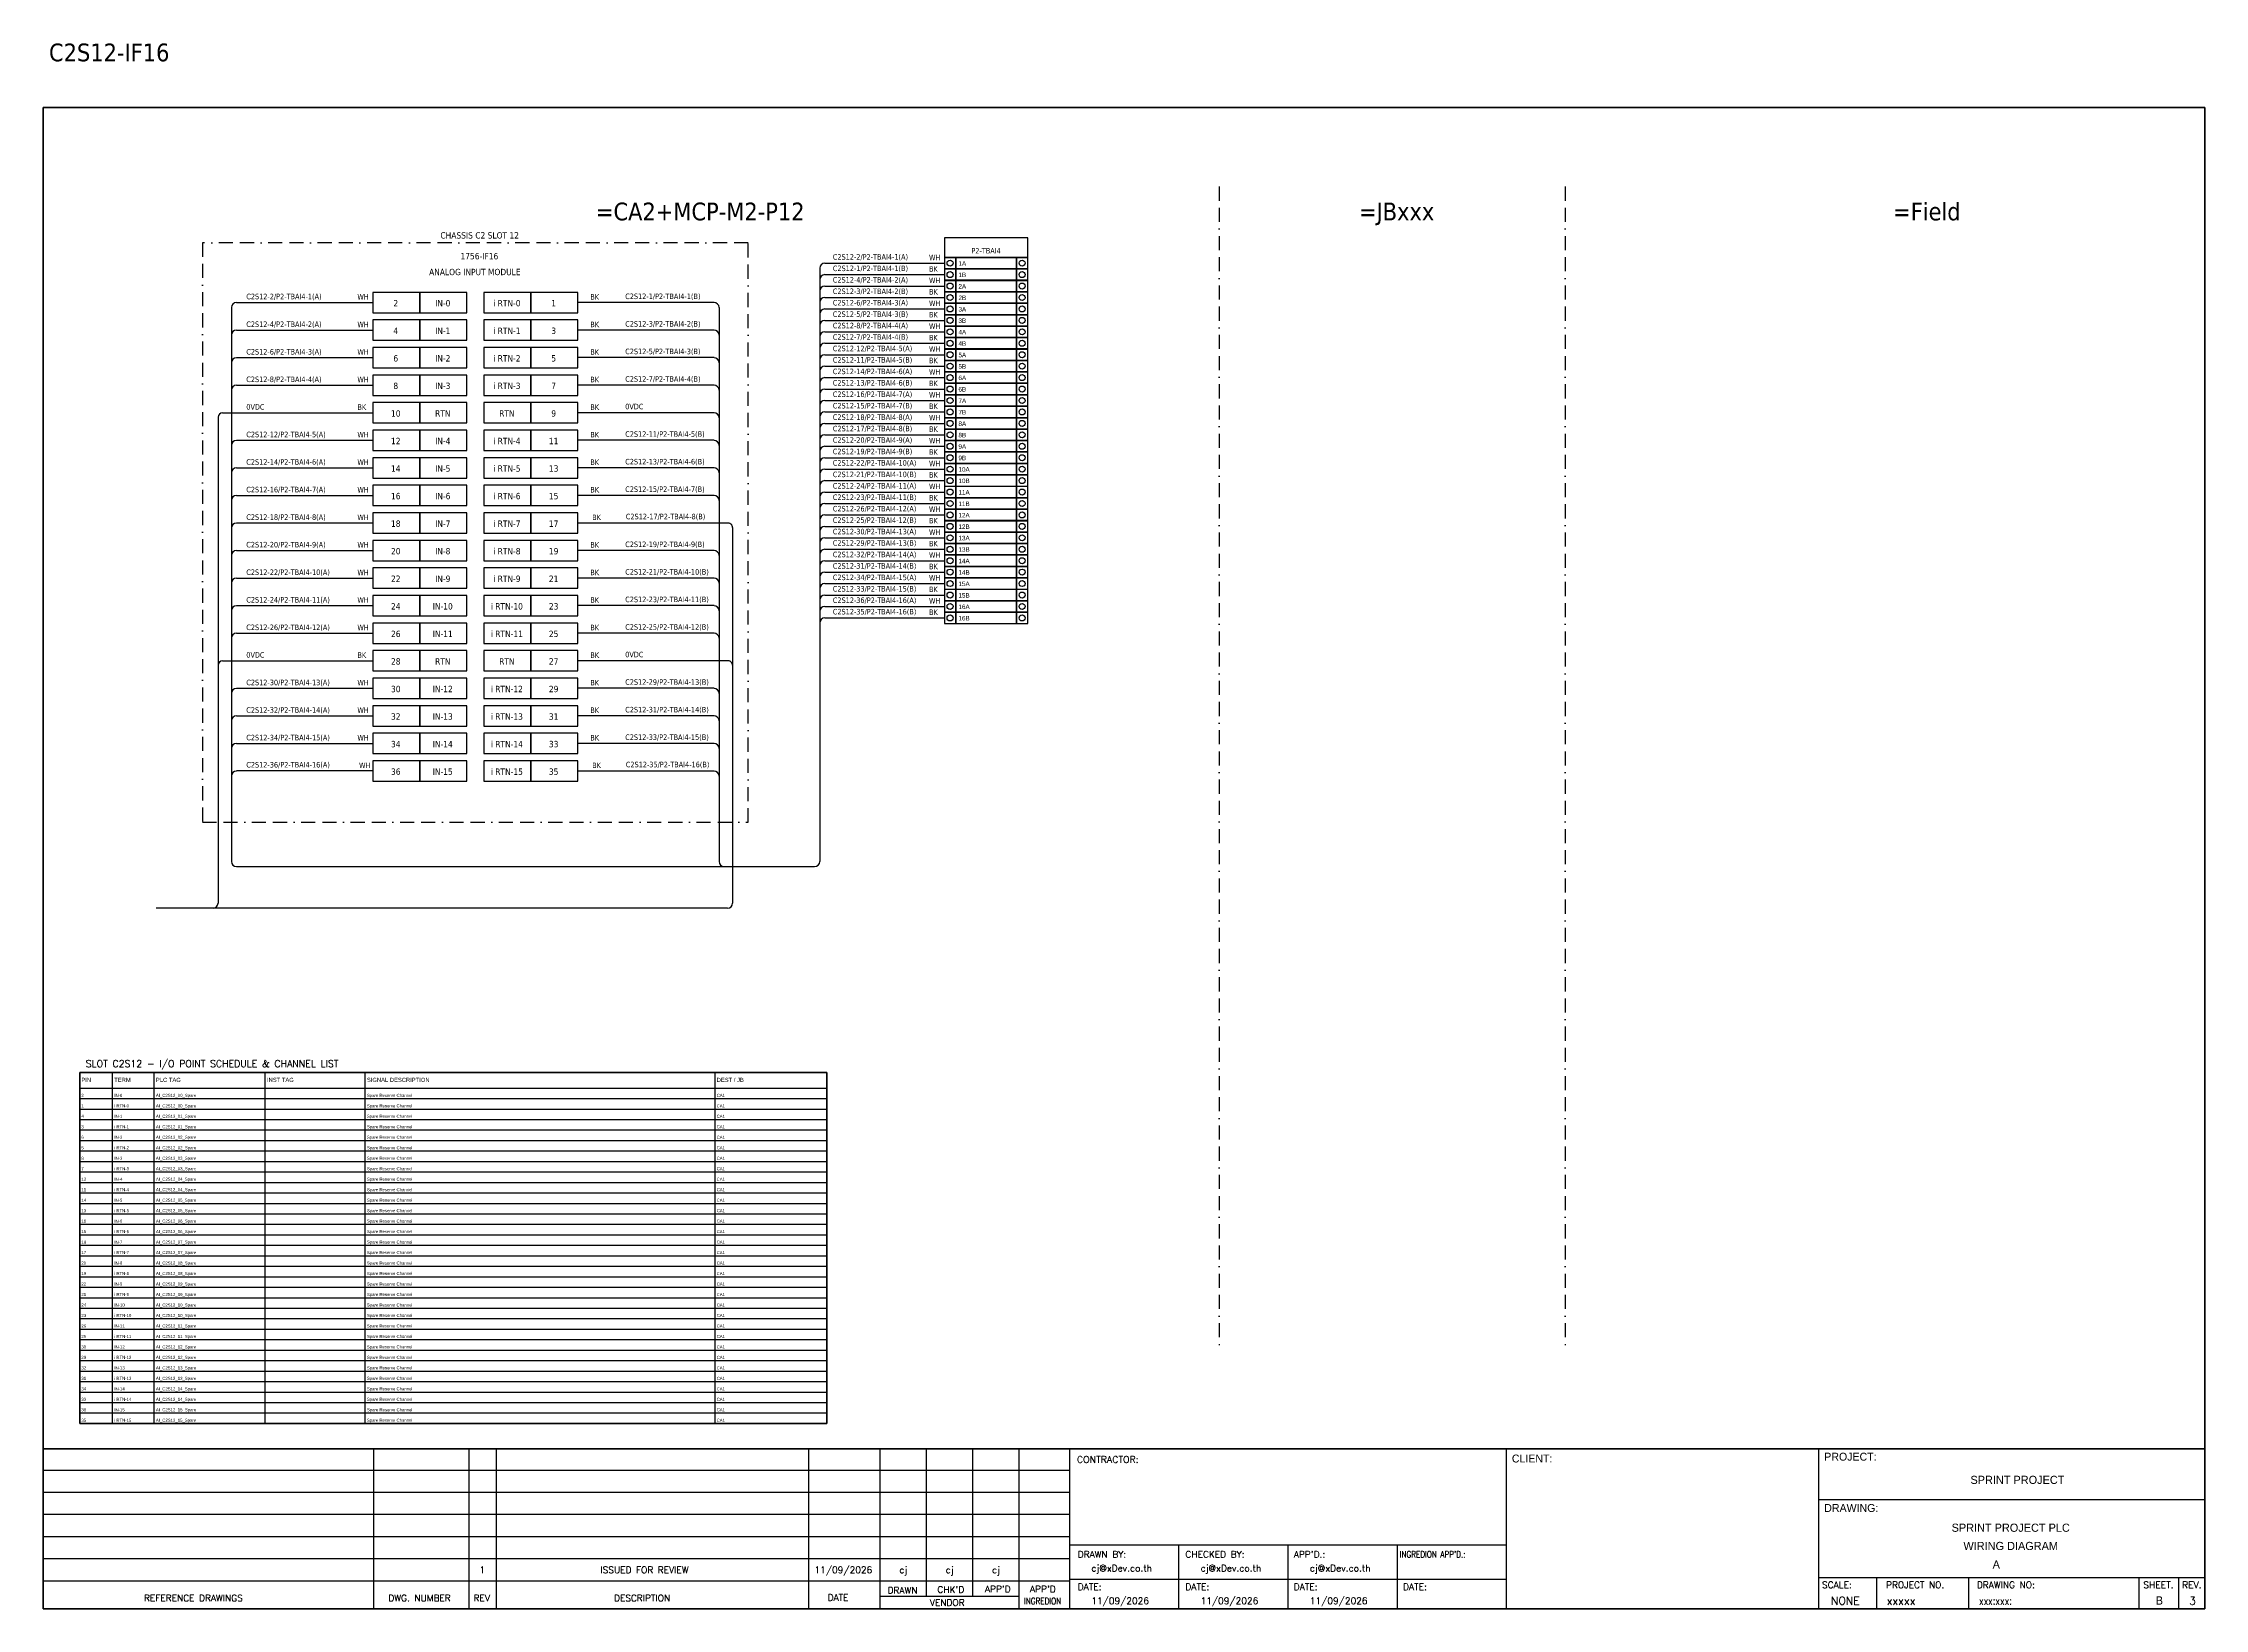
# Model space of a CAD drawing. Header units: millimetres. Extents: x 0 to 54213, y -3004 to 2820.
# Drawn here: x 50320 to 54213, y -3004 to -184 of the extents above; entities that cross this region are included whole.
import ezdxf
from ezdxf.enums import TextEntityAlignment as Align

# ---------------------------------------------------------------- set-up
doc = ezdxf.new("R2010")
doc.units = ezdxf.units.MM
doc.linetypes.add('BORDERX2', pattern=[88.9, 25.4, -12.7, 25.4, -12.7, 0, -12.7])
for name, color, linetype in [('GT_1', 9, 'Continuous'), ('HELPPOINT', 7, 'Continuous'), ('MEMBER', 7, 'Continuous'), ('x01001-FrameArea', 2, 'BORDERX2')]:
    doc.layers.add(name, color=color, linetype=linetype)
doc.layers.add('IE-EQUIP', color=253, linetype='Continuous', lineweight=25)
doc.layers.add('IE-WIRE', color=7, linetype='Continuous', lineweight=25)
doc.styles.add('HTX11', font='O8111901')
doc.styles.add('ROMANS', font='romans.shx', dxfattribs={"width": 0.85, "height": 25})
doc.styles.get("Standard").update_dxf_attribs({"font": 'arial.ttf'})
doc.styles.add('Tahoma', font='')
doc.styles.get('Tahoma').set_extended_font_data('Tahoma')

# ---------------------------------------------------------------- blocks, each defined once
blk = doc.blocks.new('xTermSingleLayer11')
at = {"color": 7, "ltscale": 25.4}
for points in [[(0, -537), (537, -537), (537, 0), (0, 0)], [(537, -537), (3378, -537), (3378, 0), (537, 0)], [(3378, -537), (3915, -537), (3915, 0), (3378, 0)]]:
    blk.add_lwpolyline(points, close=True, dxfattribs=at)
for centre in [(268, -268), (3647, -268)]:
    blk.add_circle(centre, 141, dxfattribs=at)
blk.add_attdef('TERMINAL_B', (661, -387), '', height=212)

msp = doc.modelspace()

# ---------------------------------------------------------------- linework, layer by layer
at = {"ltscale": 25.4}
for p, q in [((51727.3, -601.1), (51942.7, -601.1)), ((51527.8, -651.5), (51282.5, -651.5)), ((51727.3, -642.4), (51942.7, -642.4)), ((51727.3, -683.6), (51942.7, -683.6)), ((51527.8, -701.1), (51282.5, -701.1)), ((51727.3, -724.8), (51942.7, -724.8)), ((51527.8, -750.7), (51282.5, -750.7)), ((51727.3, -766), (51942.7, -766)), ((51527.8, -800.4), (51282.5, -800.4)), ((51727.3, -807.3), (51942.7, -807.3)), ((50642.5, -850), (50913, -850)), ((51527.8, -850), (51282.5, -850)), ((51727.3, -848.5), (51942.7, -848.5)), ((51727.3, -889.7), (51942.7, -889.7)), ((51527.8, -899.6), (51282.5, -899.6)), ((51727.3, -930.9), (51942.7, -930.9)), ((51527.8, -949.3), (51282.5, -949.3)), ((51727.3, -972.1), (51942.7, -972.1)), ((51527.8, -998.9), (51282.5, -998.9)), ((51282.5, -1048.5), (51553, -1048.5)), ((51727.3, -1013.4), (51942.7, -1013.4)), ((51727.3, -1054.6), (51942.7, -1054.6)), ((51527.8, -1098.2), (51282.5, -1098.2)), ((51727.3, -1095.8), (51942.7, -1095.8)), ((51527.8, -1147.8), (51282.5, -1147.8)), ((51727.3, -1137), (51942.7, -1137)), ((51527.8, -1197.4), (51282.5, -1197.4)), ((51727.3, -1178.3), (51942.7, -1178.3)), ((51727.3, -1219.5), (51942.7, -1219.5)), ((51527.8, -1247.1), (51282.5, -1247.1)), ((50642.5, -1296.7), (50913, -1296.7)), ((51553, -1296.7), (51282.5, -1296.7)), ((51527.8, -1346.3), (51282.5, -1346.3)), ((51527.8, -1396), (51282.5, -1396)), ((51527.8, -1445.6), (51282.5, -1445.6)), ((51282.5, -1495.2), (51527.8, -1495.2))]:
    msp.add_line(p, q, dxfattribs=at)
at = {"color": 7}
for p, q in [((50444.6, -2670.4), (50444.6, -2038.3)), ((50519.6, -2670.4), (50519.6, -2038.3)), ((50719.6, -2670.4), (50719.6, -2038.3)), ((50899.6, -2670.4), (50899.6, -2038.3)), ((51529.6, -2670.4), (51529.6, -2038.3)), ((50385.3, -2066.3), (51731.1, -2066.3))]:
    msp.add_line(p, q, dxfattribs=at)
at = {"color": 8}
for p, q in [((50385.3, -2085.2), (51731.1, -2085.2)), ((50385.3, -2104.1), (51731.1, -2104.1)), ((50385.3, -2122.9), (51731.1, -2122.9)), ((50385.3, -2141.8), (51731.1, -2141.8)), ((50385.3, -2160.7), (51731.1, -2160.7)), ((50385.3, -2179.6), (51731.1, -2179.6)), ((50385.3, -2198.5), (51731.1, -2198.5)), ((50385.3, -2217.3), (51731.1, -2217.3)), ((50385.3, -2236.2), (51731.1, -2236.2)), ((50385.3, -2255.1), (51731.1, -2255.1)), ((50385.3, -2274), (51731.1, -2274)), ((50385.3, -2292.9), (51731.1, -2292.9)), ((50385.3, -2311.7), (51731.1, -2311.7)), ((50385.3, -2330.6), (51731.1, -2330.6)), ((50385.3, -2349.5), (51731.1, -2349.5)), ((50385.3, -2368.4), (51731.1, -2368.4)), ((50385.3, -2387.2), (51731.1, -2387.2)), ((50385.3, -2406.1), (51731.1, -2406.1)), ((50385.3, -2425), (51731.1, -2425)), ((50385.3, -2443.9), (51731.1, -2443.9)), ((50385.3, -2462.8), (51731.1, -2462.8)), ((50385.3, -2481.6), (51731.1, -2481.6)), ((50385.3, -2500.5), (51731.1, -2500.5)), ((50385.3, -2519.4), (51731.1, -2519.4)), ((50385.3, -2538.3), (51731.1, -2538.3)), ((50385.3, -2557.1), (51731.1, -2557.1)), ((50385.3, -2576), (51731.1, -2576)), ((50385.3, -2594.9), (51731.1, -2594.9)), ((50385.3, -2613.8), (51731.1, -2613.8)), ((50385.3, -2632.7), (51731.1, -2632.7)), ((50385.3, -2651.5), (51731.1, -2651.5))]:
    msp.add_line(p, q, dxfattribs=at)
at = {"color": 4}
for p, q in [((53621.9, -2948.1), (53621.9, -3004.2)), ((53787.2, -2948.1), (53787.2, -3004.2))]:
    msp.add_line(p, q, dxfattribs=at)
at = {"color": 4, "ltscale": 0.5}
for p, q in [((54094.3, -2948.1), (54094.3, -3004.2)), ((54094.3, -2948.1), (54094.3, -3004.2)), ((54165.5, -2948.1), (54165.5, -3004.2)), ((54165.5, -2948.1), (54165.5, -3004.2))]:
    msp.add_line(p, q, dxfattribs=at)
at = {"color": 4, "ltscale": 25.4}
msp.add_lwpolyline([(51942.7, -570.2), (52093, -570.2), (52093, -535), (51942.7, -535)], close=True, dxfattribs=at)
msp.add_lwpolyline([(50385.3, -2038.3), (51731.1, -2038.3), (51731.1, -2670.4), (50385.3, -2670.4)], close=True)
at = {"color": 7}
msp.add_lwpolyline([(50385.3, -2670.4), (51731.1, -2670.4), (51731.1, -2038.3), (50385.3, -2038.3), (50385.3, -2670.4)], dxfattribs=at)
at = {"ltscale": 25.4}
for centre, radius, start, end in [((51727.3, -610.3), 9.14, 90, 180), ((51527.8, -660.6), 9.17, 0, 90), ((51727.3, -651.5), 9.14, 90, 180), ((51727.3, -692.7), 9.14, 90, 180), ((51527.8, -710.3), 9.17, 0, 90), ((51727.3, -733.9), 9.14, 90, 180), ((51527.8, -759.9), 9.17, 0, 90), ((51727.3, -775.2), 9.14, 90, 180), ((51527.8, -809.5), 9.17, 0, 90), ((51727.3, -816.4), 9.14, 90, 180), ((51527.8, -859.2), 9.17, 0, 90), ((51727.3, -857.6), 9.14, 90, 180), ((51727.3, -898.8), 9.14, 90, 180), ((51527.8, -908.8), 9.17, 0, 90), ((51727.3, -940.1), 9.14, 90, 180), ((51527.8, -958.4), 9.17, 0, 90), ((51727.3, -981.3), 9.14, 90, 180), ((51527.8, -1008.1), 9.17, 0, 90), ((51727.3, -1022.5), 9.14, 90, 180), ((51727.3, -1063.7), 9.14, 90, 180), ((51527.8, -1107.3), 9.17, 0, 90), ((51727.3, -1105), 9.14, 90, 180), ((51527.8, -1157), 9.17, 0, 90), ((51727.3, -1146.2), 9.14, 90, 180), ((51527.8, -1206.6), 9.17, 0, 90), ((51727.3, -1187.4), 9.14, 90, 180), ((51727.3, -1228.6), 9.14, 90, 180), ((51527.8, -1256.2), 9.17, 0, 90), ((51527.8, -1355.5), 9.17, 0, 90), ((51527.8, -1405.1), 9.17, 0, 90), ((51527.8, -1454.8), 9.17, 0, 90), ((51527.8, -1504.4), 9.17, 0, 90)]:
    msp.add_arc(centre, radius, start, end, dxfattribs=at)
at = {"layer": 'GT_1', "color": 4}
for p, q in [((50915, -3004.2), (50915, -2716.1)), ((51086.9, -3004.2), (51086.9, -2716.1)), ((51136.1, -3004.2), (51136.1, -2716.1)), ((51698.7, -3004.2), (51698.7, -2716.1)), ((51827, -3004.2), (51827, -2716.1)), ((51910.6, -2982.4), (51910.6, -2716.1)), ((51994.1, -2982.4), (51994.1, -2716)), ((52077.4, -3004.2), (52077.4, -2716.1)), ((52168.4, -3004.2), (52168.4, -2716.1)), ((52955.4, -3004.2), (52955.4, -2716.1)), ((53517.7, -3004.2), (53517.7, -2716.1)), ((53517.7, -3004.2), (53517.7, -2716.1)), ((53517.7, -3004.2), (53517.7, -2716.1)), ((52168.4, -2754.9), (50319.6, -2754.9)), ((52168.4, -2794.7), (50319.6, -2794.7)), ((52168.4, -2834.6), (50319.6, -2834.6)), ((52168.4, -2874.6), (50319.6, -2874.6)), ((52168.4, -2914.5), (50319.6, -2914.5)), ((52955.4, -2889.9), (52168.4, -2889.9)), ((52365.2, -3004.2), (52365.2, -2889.9)), ((52561.9, -3004.2), (52561.9, -2889.9)), ((52758.7, -3004.2), (52758.7, -2889.9)), ((52168.3, -2954.4), (50319.6, -2954.4)), ((52955.4, -2951.3), (52168.4, -2951.3)), ((53517.7, -2948.1), (54212.9, -2948.1)), ((52077.4, -2982.4), (51827, -2982.4))]:
    msp.add_line(p, q, dxfattribs=at)
at = {"layer": 'HELPPOINT', "color": 4, "lineweight": 35}
for p, q in [((50319.6, -3004.2), (50319.6, -300)), ((50319.6, -300), (54212.9, -300)), ((50319.6, -3004.2), (50319.6, -300)), ((50319.6, -300), (54212.9, -300)), ((54212.9, -300), (54212.9, -3004.2)), ((54212.9, -300), (54212.9, -3004.2)), ((54212.9, -3004.2), (50319.6, -3004.2)), ((54212.9, -3004.2), (50319.6, -3004.2))]:
    msp.add_line(p, q, dxfattribs=at)
at = {"layer": 'HELPPOINT', "color": 4}
for p, q in [((53517.7, -2807.6), (54212.9, -2807.6)), ((53517.7, -2807.6), (54212.9, -2807.6)), ((53517.7, -2948.1), (54212.9, -2948.1))]:
    msp.add_line(p, q, dxfattribs=at)
at = {"layer": 'IE-EQUIP', "linetype": 'Continuous', "ltscale": 25.4}
for points in [[(50913, -669.8), (50997.7, -669.8), (50997.7, -633.1), (50913, -633.1)], [(50997.7, -669.8), (51082.3, -669.8), (51082.3, -633.1), (50997.7, -633.1)], [(51113.2, -669.8), (51197.8, -669.8), (51197.8, -633.1), (51113.2, -633.1)], [(51197.8, -669.8), (51282.5, -669.8), (51282.5, -633.1), (51197.8, -633.1)], [(50913, -719.4), (50997.7, -719.4), (50997.7, -682.7), (50913, -682.7)], [(50997.7, -719.4), (51082.3, -719.4), (51082.3, -682.7), (50997.7, -682.7)], [(51113.2, -719.4), (51197.8, -719.4), (51197.8, -682.7), (51113.2, -682.7)], [(51197.8, -719.4), (51282.5, -719.4), (51282.5, -682.7), (51197.8, -682.7)], [(50913, -769.1), (50997.7, -769.1), (50997.7, -732.4), (50913, -732.4)], [(50997.7, -769.1), (51082.3, -769.1), (51082.3, -732.4), (50997.7, -732.4)], [(51113.2, -769.1), (51197.8, -769.1), (51197.8, -732.4), (51113.2, -732.4)], [(51197.8, -769.1), (51282.5, -769.1), (51282.5, -732.4), (51197.8, -732.4)], [(50913, -818.7), (50997.7, -818.7), (50997.7, -782), (50913, -782)], [(50997.7, -818.7), (51082.3, -818.7), (51082.3, -782), (50997.7, -782)], [(51113.2, -818.7), (51197.8, -818.7), (51197.8, -782), (51113.2, -782)], [(51197.8, -818.7), (51282.5, -818.7), (51282.5, -782), (51197.8, -782)], [(50913, -868.3), (50997.7, -868.3), (50997.7, -831.6), (50913, -831.6)], [(50997.7, -868.3), (51082.3, -868.3), (51082.3, -831.6), (50997.7, -831.6)], [(51113.2, -868.3), (51197.8, -868.3), (51197.8, -831.6), (51113.2, -831.6)], [(51197.8, -868.3), (51282.5, -868.3), (51282.5, -831.6), (51197.8, -831.6)], [(50913, -918), (50997.7, -918), (50997.7, -881.3), (50913, -881.3)], [(50997.7, -918), (51082.3, -918), (51082.3, -881.3), (50997.7, -881.3)], [(51113.2, -918), (51197.8, -918), (51197.8, -881.3), (51113.2, -881.3)], [(51197.8, -918), (51282.5, -918), (51282.5, -881.3), (51197.8, -881.3)], [(50913, -967.6), (50997.7, -967.6), (50997.7, -930.9), (50913, -930.9)], [(50997.7, -967.6), (51082.3, -967.6), (51082.3, -930.9), (50997.7, -930.9)], [(51113.2, -967.6), (51197.8, -967.6), (51197.8, -930.9), (51113.2, -930.9)], [(51197.8, -967.6), (51282.5, -967.6), (51282.5, -930.9), (51197.8, -930.9)], [(50913, -1017.2), (50997.7, -1017.2), (50997.7, -980.5), (50913, -980.5)], [(50997.7, -1017.2), (51082.3, -1017.2), (51082.3, -980.5), (50997.7, -980.5)], [(51113.2, -1017.2), (51197.8, -1017.2), (51197.8, -980.5), (51113.2, -980.5)], [(51197.8, -1017.2), (51282.5, -1017.2), (51282.5, -980.5), (51197.8, -980.5)], [(50913, -1066.9), (50997.7, -1066.9), (50997.7, -1030.2), (50913, -1030.2)], [(50997.7, -1066.9), (51082.3, -1066.9), (51082.3, -1030.2), (50997.7, -1030.2)], [(51113.2, -1066.9), (51197.8, -1066.9), (51197.8, -1030.2), (51113.2, -1030.2)], [(51197.8, -1066.9), (51282.5, -1066.9), (51282.5, -1030.2), (51197.8, -1030.2)], [(50913, -1116.5), (50997.7, -1116.5), (50997.7, -1079.8), (50913, -1079.8)], [(50997.7, -1116.5), (51082.3, -1116.5), (51082.3, -1079.8), (50997.7, -1079.8)], [(51113.2, -1116.5), (51197.8, -1116.5), (51197.8, -1079.8), (51113.2, -1079.8)], [(51197.8, -1116.5), (51282.5, -1116.5), (51282.5, -1079.8), (51197.8, -1079.8)], [(50913, -1166.1), (50997.7, -1166.1), (50997.7, -1129.4), (50913, -1129.4)], [(50997.7, -1166.1), (51082.3, -1166.1), (51082.3, -1129.4), (50997.7, -1129.4)], [(51113.2, -1166.1), (51197.8, -1166.1), (51197.8, -1129.4), (51113.2, -1129.4)], [(51197.8, -1166.1), (51282.5, -1166.1), (51282.5, -1129.4), (51197.8, -1129.4)], [(50913, -1215.8), (50997.7, -1215.8), (50997.7, -1179.1), (50913, -1179.1)], [(50997.7, -1215.8), (51082.3, -1215.8), (51082.3, -1179.1), (50997.7, -1179.1)], [(51113.2, -1215.8), (51197.8, -1215.8), (51197.8, -1179.1), (51113.2, -1179.1)], [(51197.8, -1215.8), (51282.5, -1215.8), (51282.5, -1179.1), (51197.8, -1179.1)], [(50913, -1265.4), (50997.7, -1265.4), (50997.7, -1228.7), (50913, -1228.7)], [(50997.7, -1265.4), (51082.3, -1265.4), (51082.3, -1228.7), (50997.7, -1228.7)], [(51113.2, -1265.4), (51197.8, -1265.4), (51197.8, -1228.7), (51113.2, -1228.7)], [(51197.8, -1265.4), (51282.5, -1265.4), (51282.5, -1228.7), (51197.8, -1228.7)], [(50913, -1315), (50997.7, -1315), (50997.7, -1278.3), (50913, -1278.3)], [(50997.7, -1315), (51082.3, -1315), (51082.3, -1278.3), (50997.7, -1278.3)], [(51113.2, -1315), (51197.8, -1315), (51197.8, -1278.3), (51113.2, -1278.3)], [(51197.8, -1315), (51282.5, -1315), (51282.5, -1278.3), (51197.8, -1278.3)], [(50913, -1364.7), (50997.7, -1364.7), (50997.7, -1328), (50913, -1328)], [(50997.7, -1364.7), (51082.3, -1364.7), (51082.3, -1328), (50997.7, -1328)], [(51113.2, -1364.7), (51197.8, -1364.7), (51197.8, -1328), (51113.2, -1328)], [(51197.8, -1364.7), (51282.5, -1364.7), (51282.5, -1328), (51197.8, -1328)], [(50913, -1414.3), (50997.7, -1414.3), (50997.7, -1377.6), (50913, -1377.6)], [(50997.7, -1414.3), (51082.3, -1414.3), (51082.3, -1377.6), (50997.7, -1377.6)], [(51113.2, -1414.3), (51197.8, -1414.3), (51197.8, -1377.6), (51113.2, -1377.6)], [(51197.8, -1414.3), (51282.5, -1414.3), (51282.5, -1377.6), (51197.8, -1377.6)], [(50913, -1463.9), (50997.7, -1463.9), (50997.7, -1427.2), (50913, -1427.2)], [(50997.7, -1463.9), (51082.3, -1463.9), (51082.3, -1427.2), (50997.7, -1427.2)], [(51113.2, -1463.9), (51197.8, -1463.9), (51197.8, -1427.2), (51113.2, -1427.2)], [(51197.8, -1463.9), (51282.5, -1463.9), (51282.5, -1427.2), (51197.8, -1427.2)], [(50913, -1513.6), (50997.7, -1513.6), (50997.7, -1476.9), (50913, -1476.9)], [(50997.7, -1513.6), (51082.3, -1513.6), (51082.3, -1476.9), (50997.7, -1476.9)], [(51113.2, -1513.6), (51197.8, -1513.6), (51197.8, -1476.9), (51113.2, -1476.9)], [(51197.8, -1513.6), (51282.5, -1513.6), (51282.5, -1476.9), (51197.8, -1476.9)]]:
    msp.add_lwpolyline(points, close=True, dxfattribs=at)
at = {"layer": 'IE-WIRE', "color": 4, "ltscale": 25.4}
for p, q in [((51727.3, -580.5), (51942.7, -580.5)), ((51718.2, -589.7), (51718.2, -1658.1)), ((51727.3, -621.7), (51942.7, -621.7)), ((50658.6, -660.6), (50658.6, -1658.1)), ((50667.8, -651.5), (50913, -651.5)), ((51536.9, -660.6), (51536.9, -1658.1)), ((51727.3, -663), (51942.7, -663)), ((50667.8, -701.1), (50913, -701.1)), ((51727.3, -704.2), (51942.7, -704.2)), ((50667.8, -750.7), (50913, -750.7)), ((51727.3, -745.4), (51942.7, -745.4)), ((50667.8, -800.4), (50913, -800.4)), ((51727.3, -786.6), (51942.7, -786.6)), ((51727.3, -827.9), (51942.7, -827.9)), ((51727.3, -869.1), (51942.7, -869.1)), ((50667.8, -899.6), (50913, -899.6)), ((51727.3, -910.3), (51942.7, -910.3)), ((50667.8, -949.3), (50913, -949.3)), ((51727.3, -951.5), (51942.7, -951.5)), ((50667.8, -998.9), (50913, -998.9)), ((51727.3, -992.8), (51942.7, -992.8)), ((50667.8, -1048.5), (50913, -1048.5)), ((51727.3, -1034), (51942.7, -1034)), ((51727.3, -1075.2), (51942.7, -1075.2)), ((50667.8, -1098.2), (50913, -1098.2)), ((51727.3, -1116.4), (51942.7, -1116.4)), ((50667.8, -1147.8), (50913, -1147.8)), ((51727.3, -1157.7), (51942.7, -1157.7)), ((50667.8, -1197.4), (50913, -1197.4)), ((51727.3, -1198.9), (51942.7, -1198.9)), ((50667.8, -1247.1), (50913, -1247.1)), ((50667.8, -1346.3), (50913, -1346.3)), ((50667.8, -1396), (50913, -1396)), ((50667.8, -1445.6), (50913, -1445.6)), ((50913, -1495.2), (50667.8, -1495.2))]:
    msp.add_line(p, q, dxfattribs=at)
at = {"layer": 'IE-WIRE', "color": 7, "ltscale": 25.4}
for p, q in [((50634.5, -858), (50634.5, -1733.3)), ((51561, -1056.5), (51561, -1733.3)), ((51552.1, -1742.2), (50523, -1742.2))]:
    msp.add_line(p, q, dxfattribs=at)
at = {"layer": 'IE-WIRE', "color": 4}
msp.add_line((50667.7, -1667.2), (51709.1, -1667.2), dxfattribs=at)
at = {"layer": 'IE-WIRE', "color": 4, "ltscale": 25.4}
for centre, radius in [((51727.3, -589.7), 9.14), ((51727.3, -630.9), 9.14), ((50667.8, -660.6), 9.17), ((51727.3, -672.1), 9.14), ((50667.8, -710.3), 9.17), ((51727.3, -713.3), 9.14), ((50667.8, -759.9), 9.17), ((51727.3, -754.6), 9.14), ((50667.8, -809.5), 9.17), ((51727.3, -795.8), 9.14), ((51727.3, -837), 9.14), ((51727.3, -878.2), 9.14), ((50667.8, -908.8), 9.17), ((51727.3, -919.5), 9.14), ((50667.8, -958.4), 9.17), ((51727.3, -960.7), 9.14), ((50667.8, -1008.1), 9.17), ((51727.3, -1001.9), 9.14), ((50667.8, -1057.7), 9.17), ((51727.3, -1043.1), 9.14), ((51727.3, -1084.3), 9.14), ((50667.8, -1107.3), 9.17), ((51727.3, -1125.6), 9.14), ((50667.8, -1157), 9.17), ((51727.3, -1166.8), 9.14), ((50667.8, -1206.6), 9.17), ((51727.3, -1208), 9.14), ((50667.8, -1256.2), 9.17), ((50667.8, -1355.5), 9.17), ((50667.8, -1405.1), 9.17), ((50667.8, -1454.8), 9.17), ((50667.8, -1504.4), 9.17)]:
    msp.add_arc(centre, radius, 90, 180, dxfattribs=at)
at = {"layer": 'IE-WIRE', "ltscale": 25.4}
for centre in [(50642.5, -858), (50642.5, -1304.7)]:
    msp.add_arc(centre, 8, 90, 180, dxfattribs=at)
at = {"layer": 'IE-WIRE', "color": 4}
for centre, start, end in [((50667.7, -1658.1), 180, 270), ((51546.1, -1658.1), 180, 270), ((51709.1, -1658.1), 270, 0)]:
    msp.add_arc(centre, 9.14, start, end, dxfattribs=at)
at = {"layer": 'IE-WIRE', "color": 7, "ltscale": 25.4}
for centre in [(50625.5, -1733.3), (51552.1, -1733.3), (51552.1, -1733.3)]:
    msp.add_arc(centre, 8.96, 270, 0, dxfattribs=at)
at = {"layer": 'MEMBER', "color": 4, "lineweight": 35}
msp.add_line((50319.6, -2716.1), (54212.9, -2716.1), dxfattribs=at)
msp.add_line((50319.6, -2716.1), (54212.9, -2716.1), dxfattribs=at)
at = {"layer": 'MEMBER', "color": 4}
for p, q in [((53517.7, -2807.6), (54212.9, -2807.6)), ((53517.7, -2807.6), (54212.9, -2807.6)), ((53517.7, -2948.1), (54212.9, -2948.1)), ((53517.7, -2948.1), (54212.9, -2948.1))]:
    msp.add_line(p, q, dxfattribs=at)
at = {"layer": 'x01001-FrameArea'}
for p, q in [((52437.8, -442.7), (52437.8, -2529.2)), ((53060.9, -442.7), (53060.9, -2529.2))]:
    msp.add_line(p, q, dxfattribs=at)
msp.add_lwpolyline([(50606.3, -1587.6), (51589.3, -1587.6), (51589.3, -543.7), (50606.3, -543.7)], close=True, dxfattribs=at)
at = {"layer": 'x01001-FrameArea', "ltscale": 25.4}
for centre in [(51553, -1056.5), (51553, -1304.7)]:
    msp.add_arc(centre, 8, 0, 90, dxfattribs=at)

# ---------------------------------------------------------------- block references
at = {"xscale": 0.0384, "yscale": 0.0384, "zscale": 0.0384}
for p, values in [((51942.7, -570.2), {'TERMINAL_B': '1A'}), ((51942.7, -590.8), {'TERMINAL_B': '1B'}), ((51942.7, -611.4), {'TERMINAL_B': '2A'}), ((51942.7, -632.1), {'TERMINAL_B': '2B'}), ((51942.7, -652.7), {'TERMINAL_B': '3A'}), ((51942.7, -673.3), {'TERMINAL_B': '3B'}), ((51942.7, -693.9), {'TERMINAL_B': '4A'}), ((51942.7, -714.5), {'TERMINAL_B': '4B'}), ((51942.7, -735.1), {'TERMINAL_B': '5A'}), ((51942.7, -755.7), {'TERMINAL_B': '5B'}), ((51942.7, -776.3), {'TERMINAL_B': '6A'}), ((51942.7, -796.9), {'TERMINAL_B': '6B'}), ((51942.7, -817.6), {'TERMINAL_B': '7A'}), ((51942.7, -838.2), {'TERMINAL_B': '7B'}), ((51942.7, -858.8), {'TERMINAL_B': '8A'}), ((51942.7, -879.4), {'TERMINAL_B': '8B'}), ((51942.7, -900), {'TERMINAL_B': '9A'}), ((51942.7, -920.6), {'TERMINAL_B': '9B'}), ((51942.7, -941.2), {'TERMINAL_B': '10A'}), ((51942.7, -961.8), {'TERMINAL_B': '10B'}), ((51942.7, -982.5), {'TERMINAL_B': '11A'}), ((51942.7, -1003.1), {'TERMINAL_B': '11B'}), ((51942.7, -1023.7), {'TERMINAL_B': '12A'}), ((51942.7, -1044.3), {'TERMINAL_B': '12B'}), ((51942.7, -1064.9), {'TERMINAL_B': '13A'}), ((51942.7, -1085.5), {'TERMINAL_B': '13B'}), ((51942.7, -1106.1), {'TERMINAL_B': '14A'}), ((51942.7, -1126.7), {'TERMINAL_B': '14B'}), ((51942.7, -1147.3), {'TERMINAL_B': '15A'}), ((51942.7, -1168), {'TERMINAL_B': '15B'}), ((51942.7, -1188.6), {'TERMINAL_B': '16A'}), ((51942.7, -1209.2), {'TERMINAL_B': '16B'})]:
    msp.add_blockref('xTermSingleLayer11', p, dxfattribs=at).add_auto_attribs(values)

# ---------------------------------------------------------------- texts
at = {"color": 2, "style": 'Tahoma'}
msp.add_text('C2S12-IF16', height=32, dxfattribs=at).set_placement((50330, -216.9))
for s, height, p in [('=CA2+MCP-M2-P12', 32, (51503, -487.4)), ('=JBxxx', 32, (52757.3, -487.4)), ('=Field', 32, (53712.4, -487.4)), ('CHASSIS C2 SLOT 12', 11.441, (51105.8, -530.4)), ('1756-IF16', 11.44, (51105.2, -567.9)), ('ANALOG INPUT MODULE', 11.441, (51097, -596.4)), ('2', 11.4, (50954.6, -652.6)), ('IN-0', 11.44, (51039.2, -652.6)), ('i RTN-0', 11.44, (51154.7, -652.6)), ('1', 11.4, (51239, -652.6)), ('4', 11.4, (50954.6, -702.2)), ('IN-1', 11.44, (51039.2, -702.2)), ('i RTN-1', 11.44, (51154.7, -702.2)), ('3', 11.4, (51239, -702.2)), ('6', 11.4, (50954.6, -751.9)), ('IN-2', 11.44, (51039.2, -751.9)), ('i RTN-2', 11.44, (51154.7, -751.9)), ('5', 11.4, (51239, -751.9)), ('8', 11.4, (50954.6, -801.5)), ('IN-3', 11.44, (51039.2, -801.5)), ('i RTN-3', 11.44, (51154.7, -801.5)), ('7', 11.4, (51239, -801.5)), ('10', 11.44, (50954.6, -851.1)), ('RTN', 11.44, (51039.2, -851.1)), ('RTN', 11.44, (51154.7, -851.1)), ('9', 11.4, (51239, -851.1)), ('12', 11.44, (50954.6, -900.8)), ('IN-4', 11.44, (51039.2, -900.8)), ('i RTN-4', 11.44, (51154.7, -900.8)), ('11', 11.44, (51239, -900.8)), ('14', 11.44, (50954.6, -950.4)), ('IN-5', 11.44, (51039.2, -950.4)), ('i RTN-5', 11.44, (51154.7, -950.4)), ('13', 11.44, (51239, -950.4)), ('16', 11.44, (50954.6, -1000)), ('IN-6', 11.44, (51039.2, -1000)), ('i RTN-6', 11.44, (51154.7, -1000)), ('15', 11.44, (51239, -1000)), ('18', 11.44, (50954.6, -1049.7)), ('IN-7', 11.44, (51039.2, -1049.7)), ('i RTN-7', 11.44, (51154.7, -1049.7)), ('17', 11.44, (51239, -1049.7)), ('20', 11.44, (50954.6, -1099.3)), ('IN-8', 11.44, (51039.2, -1099.3)), ('i RTN-8', 11.44, (51154.7, -1099.3)), ('19', 11.44, (51239, -1099.3)), ('22', 11.44, (50954.6, -1148.9)), ('IN-9', 11.44, (51039.2, -1148.9)), ('i RTN-9', 11.44, (51154.7, -1148.9)), ('21', 11.44, (51239, -1148.9)), ('24', 11.44, (50954.6, -1198.6)), ('IN-10', 11.44, (51039.2, -1198.6)), ('i RTN-10', 11.44, (51154.7, -1198.6)), ('23', 11.44, (51239, -1198.6)), ('26', 11.44, (50954.6, -1248.2)), ('IN-11', 11.44, (51039.2, -1248.2)), ('i RTN-11', 11.44, (51154.7, -1248.2)), ('25', 11.44, (51239, -1248.2)), ('28', 11.44, (50954.6, -1297.8)), ('RTN', 11.44, (51039.2, -1297.8)), ('RTN', 11.44, (51154.7, -1297.8)), ('27', 11.44, (51239, -1297.8)), ('30', 11.44, (50954.6, -1347.5)), ('IN-12', 11.44, (51039.2, -1347.5)), ('i RTN-12', 11.44, (51154.7, -1347.5)), ('29', 11.44, (51239, -1347.5)), ('32', 11.44, (50954.6, -1397.1)), ('IN-13', 11.44, (51039.2, -1397.1)), ('i RTN-13', 11.44, (51154.7, -1397.1)), ('31', 11.44, (51239, -1397.1)), ('34', 11.44, (50954.6, -1446.7)), ('IN-14', 11.44, (51039.2, -1446.7)), ('i RTN-14', 11.44, (51154.7, -1446.7)), ('33', 11.44, (51239, -1446.7)), ('36', 11.44, (50954.6, -1496.4)), ('IN-15', 11.44, (51039.2, -1496.4)), ('i RTN-15', 11.44, (51154.7, -1496.4)), ('35', 11.44, (51239, -1496.4))]:
    msp.add_text(s, height=height, dxfattribs=at).set_placement(p, align=Align.MIDDLE_CENTER)
at = {"color": 4, "style": 'Tahoma'}
for s, height, p in [('C2S12-2/P2-TBAI4-1(A)', 9.949, (51741.8, -574.2)), ('WH', 9.95, (51915.1, -575.3)), ('C2S12-4/P2-TBAI4-2(A)', 9.949, (51741.8, -615.5)), ('WH', 9.95, (51915.1, -616.5)), ('C2S12-2/P2-TBAI4-1(A)', 9.949, (50685.4, -645.5)), ('WH', 9.95, (50885.5, -646.2)), ('C2S12-6/P2-TBAI4-3(A)', 9.949, (51741.8, -656.7)), ('WH', 9.95, (51915.1, -657.7)), ('C2S12-4/P2-TBAI4-2(A)', 9.949, (50685.4, -695.5)), ('WH', 9.95, (50885.5, -695.8)), ('C2S12-8/P2-TBAI4-4(A)', 9.949, (51741.8, -697.9)), ('WH', 9.95, (51915.1, -698.9)), ('C2S12-6/P2-TBAI4-3(A)', 9.949, (50685.4, -745.1)), ('WH', 9.95, (50885.5, -745.5)), ('C2S12-12/P2-TBAI4-5(A)', 9.949, (51741.8, -739.1)), ('WH', 9.95, (51915.1, -740.2)), ('C2S12-14/P2-TBAI4-6(A)', 9.949, (51741.8, -780.4)), ('WH', 9.95, (51915.1, -781.4)), ('C2S12-8/P2-TBAI4-4(A)', 9.949, (50685.4, -794.7)), ('WH', 9.95, (50885.5, -795.1)), ('C2S12-16/P2-TBAI4-7(A)', 9.949, (51741.8, -821.6)), ('WH', 9.95, (51915.1, -822.6)), ('C2S12-18/P2-TBAI4-8(A)', 9.949, (51741.8, -862.8)), ('WH', 9.95, (51915.1, -863.8)), ('C2S12-12/P2-TBAI4-5(A)', 9.949, (50685.4, -894)), ('WH', 9.95, (50885.5, -894.4)), ('C2S12-20/P2-TBAI4-9(A)', 9.949, (51741.8, -904)), ('WH', 9.95, (51915.1, -905.1)), ('C2S12-14/P2-TBAI4-6(A)', 9.949, (50685.4, -943.6)), ('WH', 9.95, (50885.5, -944)), ('C2S12-22/P2-TBAI4-10(A)', 9.949, (51741.8, -945.2)), ('WH', 9.95, (51915.1, -946.3)), ('C2S12-16/P2-TBAI4-7(A)', 9.949, (50685.4, -993.3)), ('WH', 9.95, (50885.5, -993.6)), ('C2S12-24/P2-TBAI4-11(A)', 9.949, (51741.8, -986.5)), ('WH', 9.95, (51915.1, -987.5)), ('C2S12-18/P2-TBAI4-8(A)', 9.949, (50685.4, -1042.9)), ('WH', 9.95, (50885.5, -1043.3)), ('C2S12-26/P2-TBAI4-12(A)', 9.949, (51741.8, -1027.7)), ('WH', 9.95, (51915.1, -1028.7)), ('C2S12-20/P2-TBAI4-9(A)', 9.949, (50685.4, -1092.5)), ('WH', 9.95, (50885.5, -1092.9)), ('C2S12-30/P2-TBAI4-13(A)', 9.949, (51741.8, -1068.9)), ('WH', 9.95, (51915.1, -1070)), ('C2S12-32/P2-TBAI4-14(A)', 9.949, (51741.8, -1110.1)), ('WH', 9.95, (51915.1, -1111.2)), ('C2S12-22/P2-TBAI4-10(A)', 9.949, (50685.4, -1142.2)), ('WH', 9.95, (50885.5, -1142.5)), ('C2S12-34/P2-TBAI4-15(A)', 9.949, (51741.8, -1151.4)), ('WH', 9.95, (51915.1, -1152.4)), ('C2S12-24/P2-TBAI4-11(A)', 9.949, (50685.4, -1191.8)), ('WH', 9.95, (50885.5, -1192.2)), ('C2S12-36/P2-TBAI4-16(A)', 9.949, (51741.8, -1192.6)), ('WH', 9.95, (51915.1, -1193.6)), ('C2S12-26/P2-TBAI4-12(A)', 9.949, (50685.4, -1241.4)), ('WH', 9.95, (50885.5, -1241.8)), ('C2S12-30/P2-TBAI4-13(A)', 9.949, (50685.4, -1340.7)), ('WH', 9.95, (50885.5, -1341.1)), ('C2S12-32/P2-TBAI4-14(A)', 9.949, (50685.4, -1390.3)), ('WH', 9.95, (50885.5, -1390.7)), ('C2S12-34/P2-TBAI4-15(A)', 9.949, (50685.4, -1440)), ('WH', 9.95, (50885.5, -1440.3)), ('C2S12-36/P2-TBAI4-16(A)', 9.949, (50685.4, -1488.9)), ('WH', 9.95, (50888.5, -1490))]:
    msp.add_text(s, height=height, dxfattribs=at).set_placement(p)
msp.add_text('P2-TBAI4', height=9.95, dxfattribs=at).set_placement((52017.9, -558.1), align=Align.MIDDLE_CENTER)
at = {"style": 'Tahoma'}
for s, height, p in [('C2S12-1/P2-TBAI4-1(B)', 9.949, (51741.8, -594.8)), ('BK', 9.95, (51915.1, -595.9)), ('BK', 9.95, (51305, -646.2)), ('C2S12-1/P2-TBAI4-1(B)', 9.949, (51367.9, -645.2)), ('C2S12-3/P2-TBAI4-2(B)', 9.949, (51741.8, -636.1)), ('BK', 9.95, (51915.1, -637.1)), ('BK', 9.95, (51305, -695.8)), ('C2S12-3/P2-TBAI4-2(B)', 9.949, (51367.9, -694.8)), ('C2S12-5/P2-TBAI4-3(B)', 9.949, (51741.8, -677.3)), ('BK', 9.95, (51915.1, -678.3)), ('BK', 9.95, (51305, -745.5)), ('C2S12-5/P2-TBAI4-3(B)', 9.949, (51367.9, -744.4)), ('C2S12-7/P2-TBAI4-4(B)', 9.949, (51741.8, -718.5)), ('BK', 9.95, (51915.1, -719.6)), ('C2S12-11/P2-TBAI4-5(B)', 9.949, (51741.8, -759.7)), ('BK', 9.95, (51915.1, -760.8)), ('BK', 9.95, (51305, -795.1)), ('C2S12-7/P2-TBAI4-4(B)', 9.949, (51367.9, -794.1)), ('C2S12-13/P2-TBAI4-6(B)', 9.949, (51741.8, -801)), ('BK', 9.95, (51915.1, -802)), ('0VDC', 9.95, (50685.4, -844.4)), ('BK', 9.95, (50885.5, -844.7)), ('BK', 9.95, (51305, -844.7)), ('0VDC', 9.95, (51367.9, -843.7)), ('C2S12-15/P2-TBAI4-7(B)', 9.949, (51741.8, -842.2)), ('BK', 9.95, (51915.1, -843.2)), ('BK', 9.95, (51305, -894.4)), ('C2S12-11/P2-TBAI4-5(B)', 9.949, (51367.9, -893.3)), ('C2S12-17/P2-TBAI4-8(B)', 9.949, (51741.8, -883.4)), ('BK', 9.95, (51915.1, -884.4)), ('BK', 9.95, (51305, -944)), ('C2S12-13/P2-TBAI4-6(B)', 9.949, (51367.9, -943)), ('C2S12-19/P2-TBAI4-9(B)', 9.949, (51741.8, -924.6)), ('BK', 9.95, (51915.1, -925.7)), ('C2S12-21/P2-TBAI4-10(B)', 9.949, (51741.8, -965.9)), ('BK', 9.95, (51915.1, -966.9)), ('BK', 9.95, (51305, -993.6)), ('C2S12-15/P2-TBAI4-7(B)', 9.949, (51367.9, -992.6)), ('C2S12-23/P2-TBAI4-11(B)', 9.949, (51741.8, -1007.1)), ('BK', 9.95, (51915.1, -1008.1)), ('BK', 9.95, (51308.4, -1043.3)), ('C2S12-17/P2-TBAI4-8(B)', 9.949, (51369, -1041.8)), ('C2S12-25/P2-TBAI4-12(B)', 9.949, (51741.8, -1048.3)), ('BK', 9.95, (51915.1, -1049.3)), ('BK', 9.95, (51305, -1092.9)), ('C2S12-19/P2-TBAI4-9(B)', 9.949, (51367.9, -1091.9)), ('C2S12-29/P2-TBAI4-13(B)', 9.949, (51741.8, -1089.5)), ('BK', 9.95, (51915.1, -1090.6)), ('C2S12-31/P2-TBAI4-14(B)', 9.949, (51741.8, -1130.8)), ('BK', 9.95, (51915.1, -1131.8)), ('BK', 9.95, (51305, -1142.5)), ('C2S12-21/P2-TBAI4-10(B)', 9.949, (51367.9, -1141.5)), ('C2S12-33/P2-TBAI4-15(B)', 9.949, (51741.8, -1172)), ('BK', 9.95, (51915.1, -1173)), ('BK', 9.95, (51305, -1192.2)), ('C2S12-23/P2-TBAI4-11(B)', 9.949, (51367.9, -1191.1)), ('C2S12-35/P2-TBAI4-16(B)', 9.949, (51741.8, -1213.2)), ('BK', 9.95, (51915.1, -1214.2)), ('BK', 9.95, (51305, -1241.8)), ('C2S12-25/P2-TBAI4-12(B)', 9.949, (51367.9, -1240.8)), ('0VDC', 9.95, (50685.4, -1291.1)), ('BK', 9.95, (50885.5, -1291.4)), ('BK', 9.95, (51305, -1291.4)), ('0VDC', 9.95, (51367.9, -1290.4)), ('BK', 9.95, (51305, -1341.1)), ('C2S12-29/P2-TBAI4-13(B)', 9.949, (51367.9, -1340)), ('BK', 9.95, (51305, -1390.7)), ('C2S12-31/P2-TBAI4-14(B)', 9.949, (51367.9, -1389.7)), ('BK', 9.95, (51305, -1440.3)), ('C2S12-33/P2-TBAI4-15(B)', 9.949, (51367.9, -1439.3)), ('C2S12-35/P2-TBAI4-16(B)', 9.949, (51369, -1488.5)), ('BK', 9.95, (51308.4, -1490))]:
    msp.add_text(s, height=height, dxfattribs=at).set_placement(p)
at = {"color": 3}
for s, p in [('PIN', (50388.3, -2055.3)), ('TERM', (50447.6, -2055.3)), ('PLC TAG', (50522.6, -2055.3)), ('INST TAG', (50722.6, -2055.3)), ('SIGNAL DESCRIPTION', (50902.6, -2055.3)), ('DEST / JB', (51532.6, -2055.3))]:
    msp.add_text(s, height=7.5, dxfattribs=at).set_placement(p)
at = {"color": 7}
for s, p in [('2', (50388.3, -2082.2)), ('1', (50388.3, -2101.1)), ('i RTN-0', (50447.6, -2101.1)), ('IN-0', (50447.6, -2082.2)), ('AI_C2S12_00_Spare', (50522.6, -2082.2)), ('AI_C2S12_00_Spare', (50522.6, -2101.1)), ('Spare Reserve Channel', (50902.6, -2082.2)), ('Spare Reserve Channel', (50902.6, -2101.1)), ('CA1', (51532.6, -2082.2)), ('CA1', (51532.6, -2101.1)), ('4', (50388.3, -2119.9)), ('3', (50388.3, -2138.8)), ('i RTN-1', (50447.6, -2138.8)), ('IN-1', (50447.6, -2119.9)), ('AI_C2S12_01_Spare', (50522.6, -2119.9)), ('AI_C2S12_01_Spare', (50522.6, -2138.8)), ('Spare Reserve Channel', (50902.6, -2119.9)), ('Spare Reserve Channel', (50902.6, -2138.8)), ('CA1', (51532.6, -2119.9)), ('CA1', (51532.6, -2138.8)), ('5', (50388.3, -2176.6)), ('6', (50388.3, -2157.7)), ('i RTN-2', (50447.6, -2176.6)), ('IN-2', (50447.6, -2157.7)), ('AI_C2S12_02_Spare', (50522.6, -2157.7)), ('AI_C2S12_02_Spare', (50522.6, -2176.6)), ('Spare Reserve Channel', (50902.6, -2157.7)), ('Spare Reserve Channel', (50902.6, -2176.6)), ('CA1', (51532.6, -2157.7)), ('CA1', (51532.6, -2176.6)), ('8', (50388.3, -2195.5)), ('7', (50388.3, -2214.3)), ('i RTN-3', (50447.6, -2214.3)), ('IN-3', (50447.6, -2195.5)), ('AI_C2S12_03_Spare', (50522.6, -2195.5)), ('AI_C2S12_03_Spare', (50522.6, -2214.3)), ('Spare Reserve Channel', (50902.6, -2195.5)), ('Spare Reserve Channel', (50902.6, -2214.3)), ('CA1', (51532.6, -2195.5)), ('CA1', (51532.6, -2214.3)), ('12', (50388.3, -2233.2)), ('11', (50388.3, -2252.1)), ('i RTN-4', (50447.6, -2252.1)), ('IN-4', (50447.6, -2233.2)), ('AI_C2S12_04_Spare', (50522.6, -2233.2)), ('AI_C2S12_04_Spare', (50522.6, -2252.1)), ('Spare Reserve Channel', (50902.6, -2233.2)), ('Spare Reserve Channel', (50902.6, -2252.1)), ('CA1', (51532.6, -2233.2)), ('CA1', (51532.6, -2252.1)), ('14', (50388.3, -2271)), ('13', (50388.3, -2289.9)), ('i RTN-5', (50447.6, -2289.9)), ('IN-5', (50447.6, -2271)), ('AI_C2S12_05_Spare', (50522.6, -2271)), ('AI_C2S12_05_Spare', (50522.6, -2289.9)), ('Spare Reserve Channel', (50902.6, -2271)), ('Spare Reserve Channel', (50902.6, -2289.9)), ('CA1', (51532.6, -2271)), ('CA1', (51532.6, -2289.9)), ('16', (50388.3, -2308.7)), ('15', (50388.3, -2327.6)), ('i RTN-6', (50447.6, -2327.6)), ('IN-6', (50447.6, -2308.7)), ('AI_C2S12_06_Spare', (50522.6, -2308.7)), ('AI_C2S12_06_Spare', (50522.6, -2327.6)), ('Spare Reserve Channel', (50902.6, -2308.7)), ('Spare Reserve Channel', (50902.6, -2327.6)), ('CA1', (51532.6, -2308.7)), ('CA1', (51532.6, -2327.6)), ('18', (50388.3, -2346.5)), ('17', (50388.3, -2365.4)), ('i RTN-7', (50447.6, -2365.4)), ('IN-7', (50447.6, -2346.5)), ('AI_C2S12_07_Spare', (50522.6, -2346.5)), ('AI_C2S12_07_Spare', (50522.6, -2365.4)), ('Spare Reserve Channel', (50902.6, -2346.5)), ('Spare Reserve Channel', (50902.6, -2365.4)), ('CA1', (51532.6, -2346.5)), ('CA1', (51532.6, -2365.4)), ('20', (50388.3, -2384.2)), ('19', (50388.3, -2403.1)), ('i RTN-8', (50447.6, -2403.1)), ('IN-8', (50447.6, -2384.2)), ('AI_C2S12_08_Spare', (50522.6, -2384.2)), ('AI_C2S12_08_Spare', (50522.6, -2403.1)), ('Spare Reserve Channel', (50902.6, -2384.2)), ('Spare Reserve Channel', (50902.6, -2403.1)), ('CA1', (51532.6, -2384.2)), ('CA1', (51532.6, -2403.1)), ('22', (50388.3, -2422)), ('21', (50388.3, -2440.9)), ('i RTN-9', (50447.6, -2440.9)), ('IN-9', (50447.6, -2422)), ('AI_C2S12_09_Spare', (50522.6, -2422)), ('AI_C2S12_09_Spare', (50522.6, -2440.9)), ('Spare Reserve Channel', (50902.6, -2422)), ('Spare Reserve Channel', (50902.6, -2440.9)), ('CA1', (51532.6, -2422)), ('CA1', (51532.6, -2440.9)), ('24', (50388.3, -2459.8)), ('23', (50388.3, -2478.6)), ('i RTN-10', (50447.6, -2478.6)), ('IN-10', (50447.6, -2459.8)), ('AI_C2S12_10_Spare', (50522.6, -2459.8)), ('AI_C2S12_10_Spare', (50522.6, -2478.6)), ('Spare Reserve Channel', (50902.6, -2459.8)), ('Spare Reserve Channel', (50902.6, -2478.6)), ('CA1', (51532.6, -2459.8)), ('CA1', (51532.6, -2478.6)), ('30', (50388.3, -2535.3)), ('26', (50388.3, -2497.5)), ('25', (50388.3, -2516.4)), ('i RTN-11', (50447.6, -2516.4)), ('IN-11', (50447.6, -2497.5)), ('IN-12', (50447.6, -2535.3)), ('AI_C2S12_11_Spare', (50522.6, -2497.5)), ('AI_C2S12_11_Spare', (50522.6, -2516.4)), ('AI_C2S12_12_Spare', (50522.6, -2535.3)), ('Spare Reserve Channel', (50902.6, -2497.5)), ('Spare Reserve Channel', (50902.6, -2516.4)), ('Spare Reserve Channel', (50902.6, -2535.3)), ('CA1', (51532.6, -2497.5)), ('CA1', (51532.6, -2516.4)), ('CA1', (51532.6, -2535.3)), ('32', (50388.3, -2573)), ('29', (50388.3, -2554.1)), ('i RTN-12', (50447.6, -2554.1)), ('IN-13', (50447.6, -2573)), ('AI_C2S12_12_Spare', (50522.6, -2554.1)), ('AI_C2S12_13_Spare', (50522.6, -2573)), ('Spare Reserve Channel', (50902.6, -2554.1)), ('Spare Reserve Channel', (50902.6, -2573)), ('CA1', (51532.6, -2554.1)), ('CA1', (51532.6, -2573)), ('31', (50388.3, -2591.9)), ('34', (50388.3, -2610.8)), ('i RTN-13', (50447.6, -2591.9)), ('IN-14', (50447.6, -2610.8)), ('AI_C2S12_13_Spare', (50522.6, -2591.9)), ('AI_C2S12_14_Spare', (50522.6, -2610.8)), ('Spare Reserve Channel', (50902.6, -2591.9)), ('Spare Reserve Channel', (50902.6, -2610.8)), ('CA1', (51532.6, -2591.9)), ('CA1', (51532.6, -2610.8)), ('33', (50388.3, -2629.7)), ('36', (50388.3, -2648.5)), ('i RTN-14', (50447.6, -2629.7)), ('IN-15', (50447.6, -2648.5)), ('AI_C2S12_14_Spare', (50522.6, -2629.7)), ('AI_C2S12_15_Spare', (50522.6, -2648.5)), ('Spare Reserve Channel', (50902.6, -2629.7)), ('Spare Reserve Channel', (50902.6, -2648.5)), ('CA1', (51532.6, -2629.7)), ('CA1', (51532.6, -2648.5)), ('35', (50388.3, -2667.4)), ('i RTN-15', (50447.6, -2667.4)), ('AI_C2S12_15_Spare', (50522.6, -2667.4)), ('Spare Reserve Channel', (50902.6, -2667.4)), ('CA1', (51532.6, -2667.4))]:
    msp.add_text(s, height=5.5, dxfattribs=at).set_placement(p)
at = {"color": 4, "ltscale": 100, "style": 'HTX11'}
for s, p in [('SPRINT PROJECT', (53875.5, -2772)), ('SPRINT PROJECT PLC', (53863.4, -2858.2)), ('WIRING DIAGRAM', (53863.4, -2891.1))]:
    msp.add_text(s, height=14.693, dxfattribs=at).set_placement(p, align=Align.MIDDLE_CENTER)
at = {"style": 'HTX11'}
for tag, text, height, p in [('A', 'A', 14.8, (53837.4, -2924.4)), ('B', 'CHASSIS C2 SLOT 12', 14.821, (54131.2, -2989.3))]:
    msp.add_attdef(tag, text=text, height=height, dxfattribs=at).set_placement(p, align=Align.MIDDLE_CENTER)
at = {"layer": 'GT_1', "color": 4, "style": 'HTX11'}
for s, p in [('PROJECT:', (53527.6, -2737.4)), ('CLIENT:', (52964.9, -2740.7)), ('DRAWING:', (53527.6, -2829.8))]:
    msp.add_text(s, height=14.25, dxfattribs=at).set_placement(p)
at = {"layer": 'MEMBER', "color": 4, "ltscale": 0.8, "style": 'ROMANS'}
for s, height, p in [('SLOT C2S12 - I/O POINT SCHEDULE & CHANNEL LIST', 12.35, (50396.2, -2028.6)), ('CONTRACTOR:', 12.35, (52181.5, -2741.5)), ('DRAWN BY:', 11.88, (52183, -2912.1)), ('CHECKED BY:', 11.875, (52376.9, -2912.1)), ("APP'D.:", 11.88, (52572.1, -2912.1)), ('DATE:', 11.88, (52183, -2970.6)), ('cj@xDev.co.th', 11.875, (52207.4, -2937)), ('DATE:', 11.88, (52376.9, -2970.6)), ('cj@xDev.co.th', 11.875, (52404.2, -2937)), ('DATE:', 11.88, (52572.1, -2970.6)), ('cj@xDev.co.th', 11.875, (52601, -2937)), ('DATE:', 11.88, (52768.9, -2970.6)), ('SCALE:', 11.88, (53523.6, -2967.2)), ('PROJECT NO.', 11.875, (53638.8, -2967.2)), ('DRAWING NO:', 11.875, (53802.5, -2967.2)), ('SHEET.', 12, (54102.3, -2967.2)), ('REV.', 12, (54172.2, -2967.2)), ('REFERENCE DRAWINGS', 11.875, (50501, -2990.8)), ('DWG. NUMBER', 11.875, (50941.2, -2990.8)), ('REV', 11.88, (51094.7, -2990.8)), ('DESCRIPTION', 11.875, (51347.6, -2990.8)), ('DATE', 11.88, (51732.4, -2990)), ('DRAWN', 11.88, (51840.4, -2976.9)), ('VENDOR', 11.88, (51916.5, -2999.1)), ("CHK'D", 11.88, (51930.2, -2975.7)), ("APP'D", 11.88, (52015.8, -2974.6)), ("APP'D", 11.88, (52097, -2974.6)), ('11/09/2026', 11.88, (52207.4, -2995.7)), ('11/09/2026', 11.88, (52404.2, -2995.7)), ('11/09/2026', 11.88, (52601, -2995.7)), ('NONE', 14.23, (53539.6, -2996.9)), ('xxxxx', 14.23, (53640, -2996.9))]:
    msp.add_text(s, height=height, dxfattribs=at).set_placement(p)
at = {"layer": 'MEMBER', "color": 4, "ltscale": 0.8, "style": 'ROMANS', "width": 0.8}
for s, height, p in [("INGREDION APP'D.:", 11.875, (52762.9, -2912.1)), ('INGREDION', 11.88, (52086.2, -2996.2)), ('xxx:xxx:', 14.23, (53806.2, -2996.9))]:
    msp.add_text(s, height=height, dxfattribs=at).set_placement(p)
at = {"layer": 'MEMBER', "color": 4, "ltscale": 0.8, "style": 'ROMANS'}
for s, height, p in [('1', 11.9, (51110.6, -2934.3)), ('ISSUED FOR REVIEW', 11.875, (51402.6, -2934.3)), ('11/09/2026', 11.88, (51760.8, -2934.3)), ('cj', 11.88, (51868.7, -2934.3)), ('cj', 11.88, (51952.3, -2934.3)), ('cj', 11.88, (52035.8, -2934.3))]:
    msp.add_text(s, height=height, dxfattribs=at).set_placement(p, align=Align.MIDDLE_CENTER)
msp.add_text('3', height=14.2, dxfattribs=at).set_placement((54190.8, -2996.9), align=Align.CENTER)

doc.saveas('drawing.dxf')
